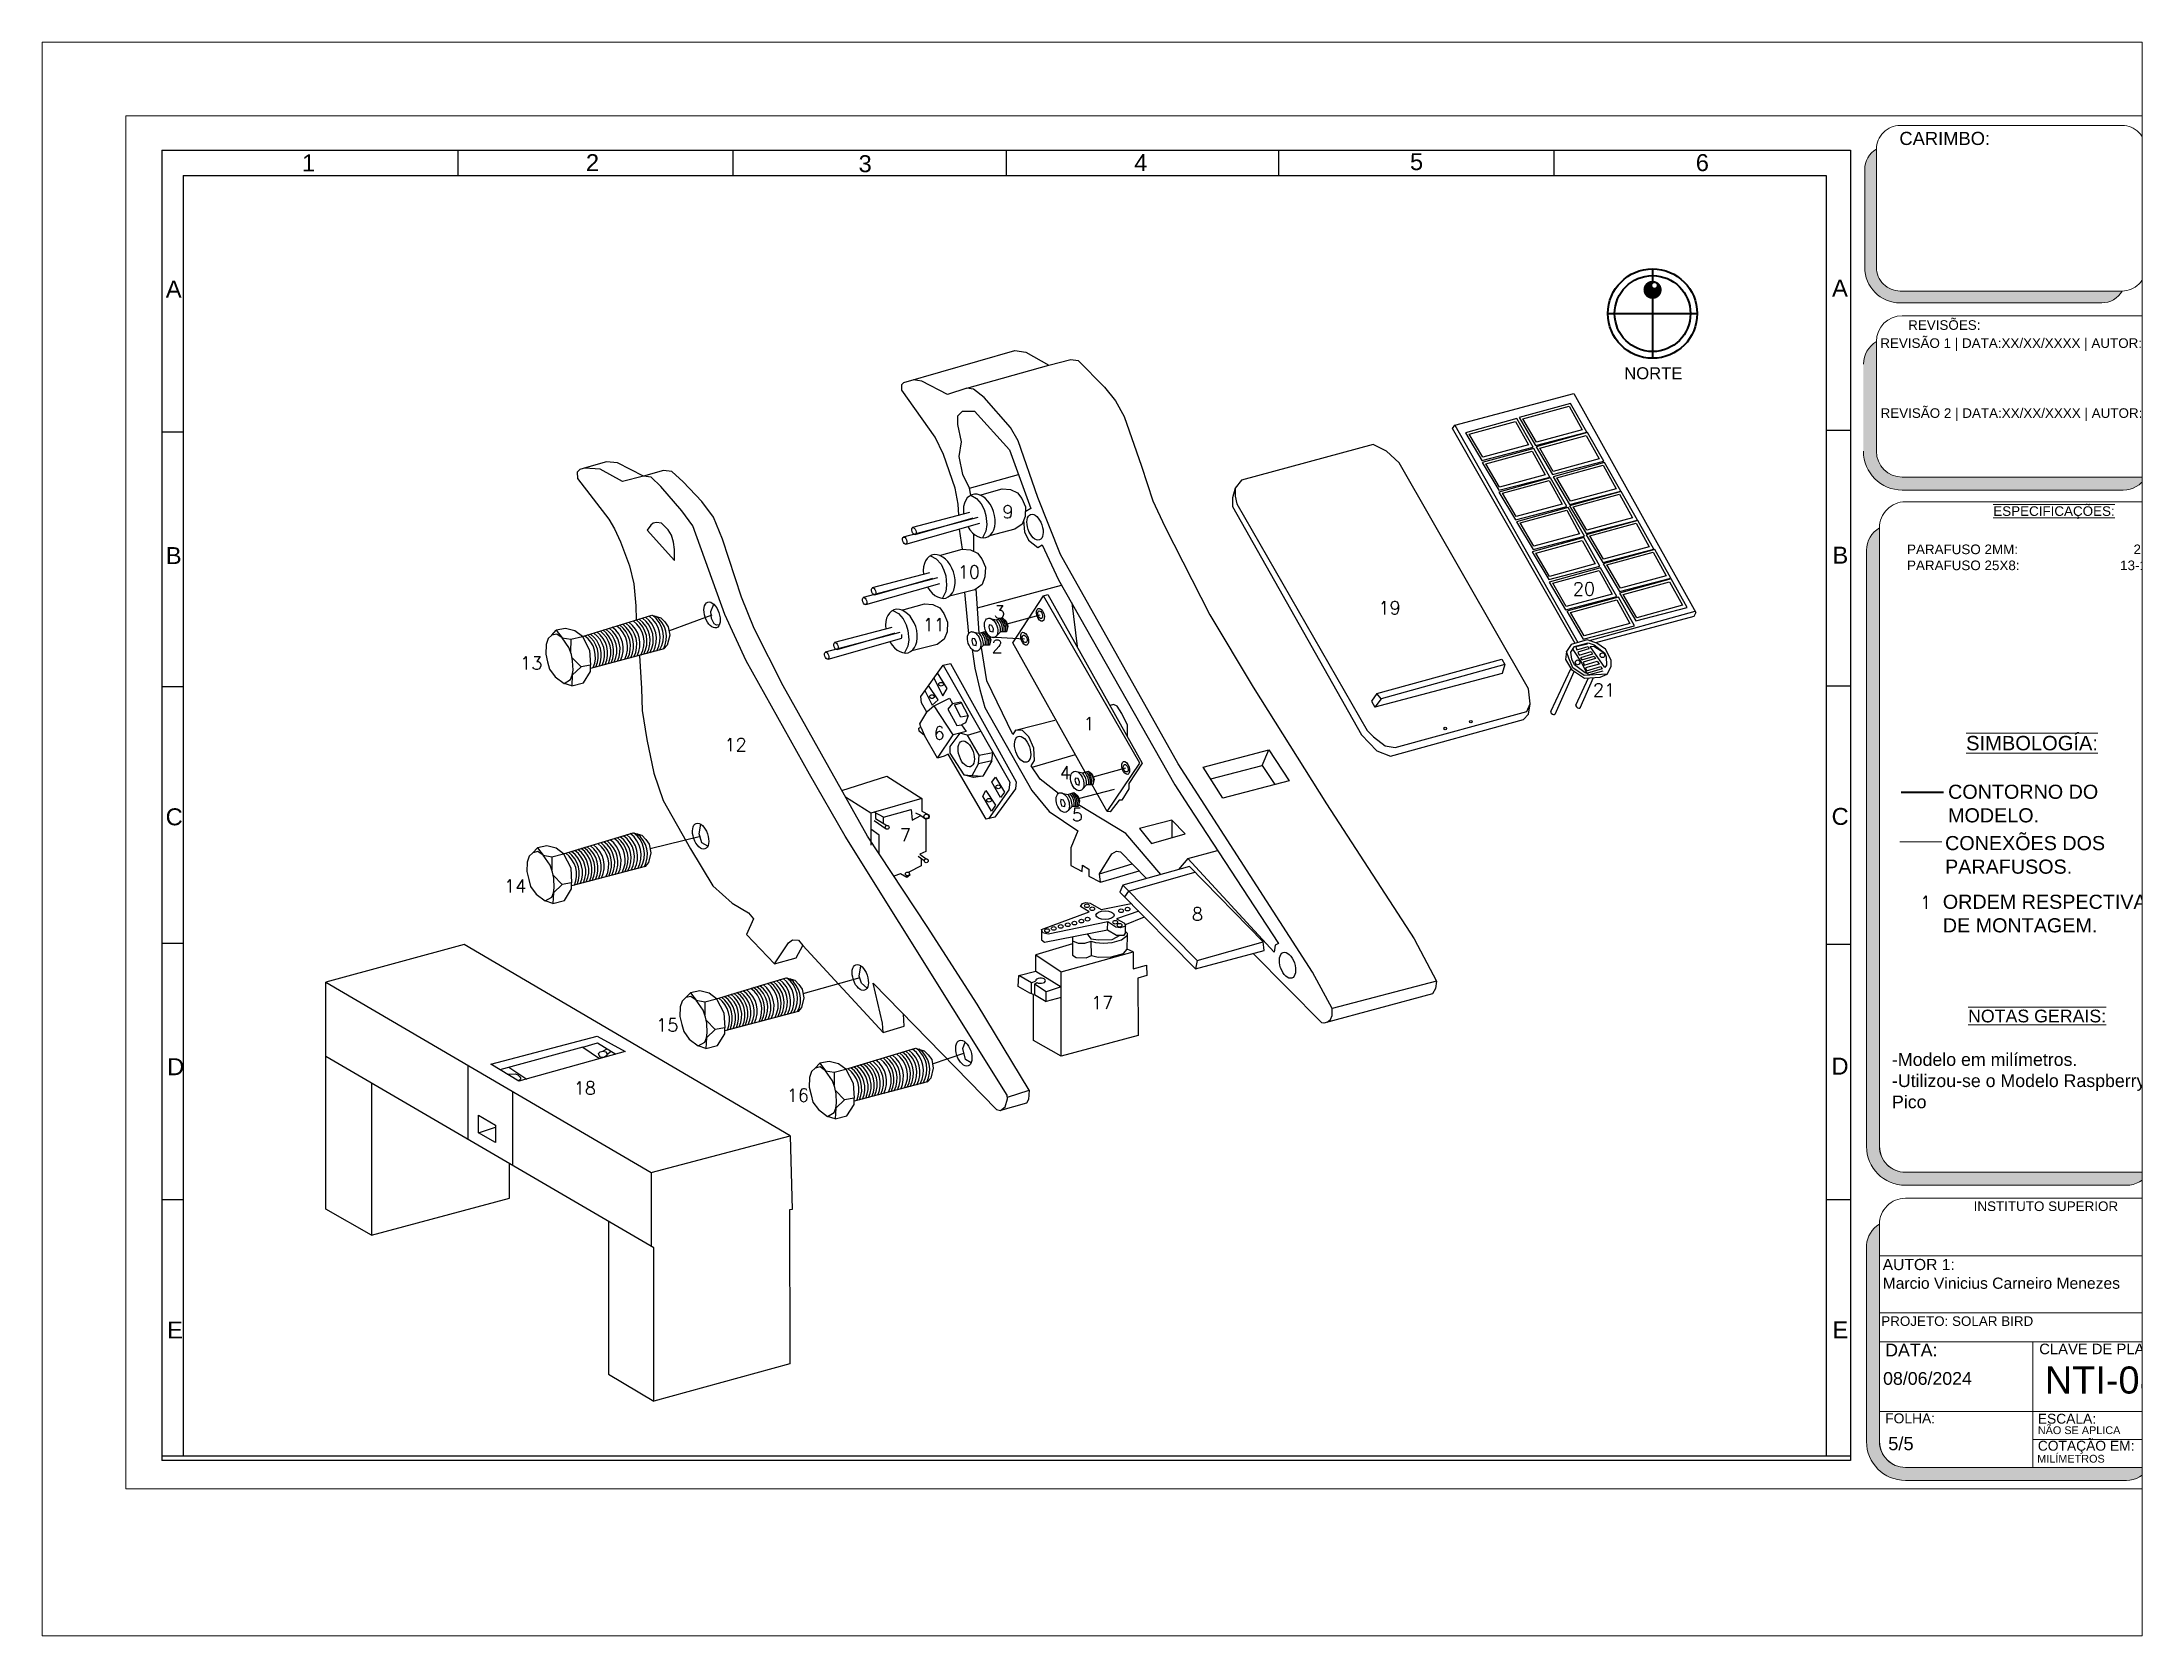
# Paper-space layout 'Layout1' of a CAD drawing. Header units: inches. Extents: x 26 to 231, y 20 to 176.
# The model-space entities are those that its viewports show. They can reach past a viewport. Long polylines and large blocks are cut down to what shows.
import ezdxf
from ezdxf.lldxf.tags import DXFTag

# ---------------------------------------------------------------- set-up
doc = ezdxf.new("R2010")
doc.units = ezdxf.units.IN
doc.layers.add('1', color=1, linetype='Continuous')
for name, color, linetype, lineweight in [('MURO TABLAROCA', 100, 'Continuous', 15), ('MUROS', 1, 'Continuous', 40), ('PUERTAS', 33, 'LÍMITE2', 9), ('TEXTOS', 11, 'Continuous', 13), ('TRAZOS 1', 70, 'Continuous', 9), ('TRAZOS 3', 50, 'Continuous', 9)]:
    doc.layers.add(name, color=color, linetype=linetype, lineweight=lineweight)
tags = doc.linetypes.add('CONTOUR', pattern=[0.46875, 0.375, -0.09375]).pattern_tags.tags
tags[6:7] = [DXFTag(74, 4), DXFTag(75, 0), DXFTag(340, '0'), DXFTag(46, 1.0), DXFTag(50, 0.0), DXFTag(44, 0.0), DXFTag(45, 0.0)]
tags[4:5] = [DXFTag(74, 4), DXFTag(75, 0), DXFTag(340, '0'), DXFTag(46, 1.0), DXFTag(50, 0.0), DXFTag(44, 0.0), DXFTag(45, 0.0)]
doc.linetypes.add('LÍMITE2', pattern='A,6.35,-2.54,[132,ltypeshp.shx,S=2.54,R=0,X=-2.54,Y=0],-2.54,25.4', length=36.83)

psp = doc.layouts.get("Layout1")

msp = doc.modelspace()

# ---------------------------------------------------------------- texts
at = {"layer": 'TEXTOS', "color": 74, "linetype": 'ByBlock', "ltscale": 0.01, "insert": (273.09, 206.69), "char_height": 1.86, "width": 36.6183, "attachment_point": 1}
msp.add_mtext('{\\fArial|b0|i0|c0|p34;CARIMBO:}', dxfattribs=at)
at = {"layer": 'TEXTOS', "color": 1, "attachment_point": 1}
for s, insert, char_height, width in [('{\\fArial|b0|i0|c0|p34;1}', (46.77, 203.49), 2.4, 12.6418), ('{\\fArial|b0|i0|c0|p34;2}', (87, 203.53), 2.4, 12.6418), ('{\\fArial|b0|i0|c0|p34;3}', (125.63, 203.38), 2.4, 12.6418), ('{\\fArial|b0|i0|c0|p34;4}', (164.69, 203.53), 2.4, 12.6418), ('{\\fArial|b0|i0|c0|p34;5}', (203.75, 203.67), 2.4, 12.6418), ('{\\fArial|b0|i0|c0|p34;6}', (244.24, 203.53), 2.4, 12.6418), ('{\\fArial|b0|i0|c0|p34;A}', (27.48, 185.62), 2.4, 12.6418), ('{\\fArial|b0|i0|c0|p34;A}', (263.55, 185.77), 2.4, 12.6418), ('{\\Fsimplex.shx|c0;9}', (146, 153.8), 1.8416, 21.7671), ('{\\fArial|b0|i0|c0|p34;B}', (27.48, 147.88), 2.4, 12.6418), ('{\\fArial|b0|i0|c0|p34;B}', (263.61, 147.94), 2.4, 12.6418), ('{\\Fsimplex.shx|c0;10}', (139.67, 145.28), 1.8416, 21.7671), ('{\\Fsimplex.shx|c0;20}', (226.82, 142.89), 1.8416, 21.7671), ('{\\Fsimplex.shx|c0;19}', (199.29, 140.2), 1.8416, 21.7671), ('{\\Fsimplex.shx|c0;11}', (134.71, 137.8), 1.8416, 21.7671), ('{\\Fsimplex.shx|c0;3}', (144.81, 139.63), 1.8416, 21.7671), ('{\\Fsimplex.shx|c0;2}', (144.48, 134.76), 1.8416, 21.7671), ('{\\Fsimplex.shx|c0;13}', (77.68, 132.39), 1.8416, 21.7671), ('{\\Fsimplex.shx|c0;21}', (229.67, 128.57), 1.8416, 21.7671), ('{\\Fsimplex.shx|c0;6}', (136.26, 122.46), 1.8416, 21.7671), ('{\\Fsimplex.shx|c0;1}', (157.48, 123.81), 1.8416, 21.7671), ('{\\Fsimplex.shx|c0;12}', (106.62, 120.81), 1.8416, 21.7671), ('{\\Fsimplex.shx|c0;4}', (154.13, 116.86), 1.8416, 21.7671), ('{\\fArial|b0|i0|c0|p34;C}', (27.46, 110.88), 2.4, 12.6418), ('{\\Fsimplex.shx|c0;5}', (155.84, 110.9), 1.8416, 21.7671), ('{\\fArial|b0|i0|c0|p34;C}', (263.48, 110.94), 2.4, 12.6418), ('{\\Fsimplex.shx|c0;7}', (131.47, 108.03), 1.8416, 21.7671), ('{\\Fsimplex.shx|c0;14}', (75.4, 100.79), 1.8416, 21.7671), ('{\\Fsimplex.shx|c0;1}', (276.01, 98.48), 1.8416, 21.7671), ('{\\Fsimplex.shx|c0;8}', (172.85, 96.83), 1.8416, 21.7671), ('{\\Fsimplex.shx|c0;17}', (158.56, 84.29), 1.8416, 21.7671), ('{\\Fsimplex.shx|c0;15}', (96.95, 81.12), 1.8416, 21.7671), ('{\\fArial|b0|i0|c0|p34;D}', (27.67, 75.49), 2.4, 12.6418), ('{\\fArial|b0|i0|c0|p34;D}', (263.47, 75.57), 2.4, 12.6418), ('{\\Fsimplex.shx|c0;18}', (85.27, 72.18), 1.8416, 21.7671), ('{\\Fsimplex.shx|c0;16}', (115.44, 71.18), 1.8416, 21.7671), ('{\\fArial|b0|i0|c0|p34;E}', (27.66, 38.2), 2.4, 12.6418), ('{\\fArial|b0|i0|c0|p34;E}', (263.61, 38.22), 2.4, 12.6418)]:
    msp.add_mtext(s, dxfattribs=dict(at, insert=insert, char_height=char_height, width=width))
at = {"layer": 'TEXTOS', "color": 74, "attachment_point": 1}
for s, insert, char_height, width in [('{\\fArial|b0|i0|c0|p34;REVISÕES:}', (274.33, 180.01), 1.3599, 209.2265), ('{\\fArial|b0|i0|c0|p34;REVISÃO 1 | DATA:XX/XX/XXXX | AUTOR:}', (270.38, 177.45), 1.3599, 35.8621), ('{\\fArial|b0|i0|c0|p34;REVISÃO 2 | DATA:XX/XX/XXXX | AUTOR:}', (270.42, 167.54), 1.3599, 35.8621), ('{\\fArial|b0|i0|c0|p34;\\L\\OESPECIFICAÇÕES:}', (286.39, 153.66), 1.3599, 19.1196), ('{\\fBernard MT Condensed|b0|i0|c0|p18;\\P\\fArial|b0|i0|c0|p34;    PARAFUSO 2MM:                               2-5.\\P    \\fArial|b0|i0|c0|p34;PARAFUSO 25X8\\fArial|b0|i0|c0|p34;:                           13-16.\\P    \\P    \\P   \\P   }', (272.06, 150.51), 1.3599, 41.5686), ('{\\fArial|b0|i0|c0|p34;\\L\\OSIMBOLOGÍA:}', (282.54, 121.14), 2.0398, 13.174), ('{\\fArial|b0|i0|c0|p34;CONTORNO DO \\PMODELO.}', (279.99, 114.23), 2.0005, 35.1715), ('{\\fArial|b0|i0|c0|p34;CONEXÕES DOS PARAFUSOS.}', (279.56, 106.96), 2.0005, 35.1715), ('{\\fArial|b0|i0|c0|p34;ORDEM RESPECTIVA \\PDE MONTAGEM.}', (279.24, 98.65), 2.0005, 35.1715), ('{\\fArial|b0|i0|c0|p34;\\L\\ONOTAS GERAIS:}', (282.82, 82.37), 1.8, 28.7188), ('{\\fArial|b0|i0|c0|p34;-Modelo em milímetros.\\P-Utilizou-se o Modelo Raspberry Pi Pico\\P\\P }', (272.04, 76.21), 1.8, 40.1479), ('{\\fArial|b0|i0|c0|p34;INSTITUTO SUPERIOR}', (283.61, 55.21), 1.3599, 43.9091), ('{\\fArial|b0|i0|c0|p34;AUTOR 1: \\PMarcio Vinicius Carneiro Menezes}', (270.72, 47.07), 1.5865, 60.7346), ('{\\fArial|b0|i0|c0|p34;PROJETO: SOLAR BIRD}', (270.52, 38.94), 1.3599, 44.3071), ('{\\fArial|b0|i0|c0|p34;DATA:}', (271.08, 35.07), 1.8, 40.6092), ('{\\fArial|b0|i0|c0|p34;CLAVE DE PLANO:}', (292.9, 35.07), 1.5, 21.2143), ('{\\fArial|b0|i0|c0|p34;08/06/2024}', (270.78, 31.04), 1.8, 12.6418), ('{\\fArial|b0|i0|c0|p34;NTI-08}', (293.7, 31.84), 3.8416, 21.7671), ('{\\fArial|b0|i0|c0|p34;FOLHA:}', (271.08, 25.19), 1.4, 17.9311), ('{\\fArial|b0|i0|c0|p34;ESCALA:}', (292.7, 25.14), 1.4, 10.1645), ('{\\fArial|b0|i0|c0|p34;5/5}', (271.5, 21.84), 1.8573, 12.6418), ('{\\fArial|b0|i0|c0|p34;COTAÇÃO EM:}', (292.7, 21.31), 1.4, 14.5001), ('{\\fArial|b0|i0|c0|p34;NÃO SE APLICA}', (292.7, 23.36), 1.1, 17.7052), ('{\\fArial|b0|i0|c0|p34;MILÍMETROS}', (292.62, 19.32), 1.1, 14.3993)]:
    msp.add_mtext(s, dxfattribs=dict(at, insert=insert, char_height=char_height, width=width))
at = {"layer": 'TEXTOS', "insert": (234.1, 173.35), "char_height": 1.688, "width": 25.2826, "attachment_point": 1}
msp.add_mtext('{\\fArial|b0|i0|c0|p34;NORTE}', dxfattribs=at)

# ---------------------------------------------------------------- blocks, each defined once
blk = doc.blocks.new('NORTE 2')
at = {"layer": 'TRAZOS 1', "linetype": 'ByBlock', "ltscale": 0.001}
h = blk.add_hatch(color=1, dxfattribs=at)
h.set_gradient(color1=(255, 0, 0), color2=(255, 128, 128), one_color=1, tint=0.75)
h.paths.add_polyline_path([(-2.84, 0, 1), (-6.36, 0, 1)])
h.paths.add_polyline_path([(-5.9, 0.38, -1), (-5.02, 0.38, -1)], flags=16)
at = {"layer": 'MUROS'}
for p, q in [((0, -8.65), (0, 8.65)), ((-8.65, 0), (-6.36, 0)), ((-2.84, 0), (8.65, 0))]:
    blk.add_line(p, q, dxfattribs=at)
for radius in [8.65, 7.35]:
    blk.add_circle((0, 0), radius, dxfattribs=at)

# ---------------------------------------------------------------- hatches: boundary and pattern name
at = {"layer": 'MUROS', "linetype": 'ByBlock', "ltscale": 0.001}
h = msp.add_hatch(color=252, dxfattribs=at)
h.set_gradient(color1=(132, 132, 132), color2=(148, 148, 148), one_color=1, tint=0.58)
h.paths.add_polyline_path([(273.5, 157.78, -0.414214), (269.83, 161.46), (269.83, 176.98, 0.267949), (267.99, 173.8), (267.99, 161.46, 0.414214), (273.5, 155.95), (304.81, 155.95, 0.267949), (307.99, 157.78)])
at = {"layer": 'MUROS', "linetype": 'ByBlock', "ltscale": 0.01}
h = msp.add_hatch(color=8, dxfattribs=at)
h.set_gradient(color1=(128, 128, 128), color2=(163, 163, 163), one_color=1, tint=0.64)
edge = h.paths.add_edge_path()
edge.add_arc((272.11, 147.44), 3.67, 120, 180)
edge.add_line((268.43, 147.44), (268.43, 63.01))
edge.add_arc((273.94, 63.01), 5.51, 180, 270)
edge.add_line((273.94, 57.5), (305.25, 57.5))
edge.add_arc((305.25, 61.17), 3.67, 270, 330)
edge.add_line((308.43, 59.34), (273.94, 59.34))
edge.add_arc((273.94, 63.01), 3.67, 180, 270, ccw=False)
edge.add_line((270.27, 63.01), (270.27, 150.62))
h = msp.add_hatch(color=8, dxfattribs=at)
h.set_gradient(color1=(128, 128, 128), color2=(163, 163, 163), one_color=1, tint=0.64)
edge = h.paths.add_edge_path()
edge.add_arc((305.25, 19.37), 3.67, 270, 330)
edge.add_line((308.43, 17.54), (273.94, 17.54))
edge.add_arc((273.94, 21.21), 3.67, 180, 270, ccw=False)
edge.add_line((270.27, 21.21), (270.27, 51.99))
edge.add_arc((272.1, 48.81), 3.67, 119.9036, 176.9058)
edge.add_line((268.43, 49.01), (268.43, 21.21))
edge.add_arc((273.94, 21.21), 5.51, 180, 270)
edge.add_line((273.94, 15.7), (305.25, 15.7))
at = {"layer": 'PUERTAS', "linetype": 'ByBlock', "ltscale": 0.001}
h = msp.add_hatch(color=253, dxfattribs=at)
h.set_gradient(color1=(173, 173, 173), color2=(179, 179, 179), one_color=1, tint=0.7)
h.paths.add_polyline_path([(273.2, 184.15, -0.414214), (269.85, 187.5), (269.85, 204.24, 0.268351), (268.17, 201.32), (268.17, 187.5, 0.414214), (273.2, 182.47), (301.75, 182.47, 0.267083), (304.65, 184.15)])

# ---------------------------------------------------------------- linework, layer by layer
at = {"color": 1, "linetype": 'ByBlock'}
for p, q in [((132.02, 171.19), (147.75, 175.72)), ((147.75, 175.72), (149.31, 175.5)), ((140.95, 170.37), (152.58, 173.67)), ((149.31, 175.5), (152.58, 173.67)), ((152.58, 173.67), (155.69, 174.45)), ((155.69, 174.45), (156.72, 174.32)), ((156.72, 174.32), (160.48, 170.53)), ((131.75, 170.91), (132.02, 171.19)), ((131.75, 170.09), (131.75, 170.91)), ((136.5, 163.47), (131.75, 170.09)), ((134.6, 171.38), (133.38, 171.58)), ((138.22, 169.51), (134.6, 171.38)), ((140.95, 170.37), (138.22, 169.51)), ((141.91, 170.25), (140.95, 170.37)), ((143.42, 169.06), (141.91, 170.25)), ((160.48, 170.53), (162.04, 168.61)), ((210.12, 165.14), (226.95, 169.63)), ((226.95, 169.63), (244.25, 138.62)), ((139.67, 166.48), (140.33, 167.12)), ((140.33, 167.12), (142.06, 167.14)), ((142.06, 167.14), (147.03, 161.65)), ((147.17, 164.84), (143.42, 169.06)), ((162.04, 168.61), (163.24, 166.39)), ((226.51, 168.24), (219.21, 166.22)), ((219.73, 166.05), (226.3, 167.85)), ((226.3, 167.85), (228.14, 164.51)), ((228.81, 164.18), (226.51, 168.24)), ((139.67, 165.25), (139.67, 166.48)), ((140.22, 162.78), (139.67, 165.25)), ((148.25, 162.92), (147.17, 164.84)), ((163.24, 166.39), (165.69, 159.35)), ((209.76, 164.67), (210.12, 165.14)), ((227.15, 134.25), (209.76, 164.67)), ((210.12, 165.14), (227.54, 134.35)), ((218.91, 166.08), (211.6, 164.07)), ((211.6, 164.07), (213.95, 160.14)), ((212.12, 163.89), (218.69, 165.69)), ((214.05, 160.6), (212.12, 163.89)), ((218.69, 165.69), (220.54, 162.35)), ((221.21, 162.03), (218.91, 166.08)), ((219.21, 166.22), (221.55, 162.29)), ((221.66, 162.75), (219.73, 166.05)), ((221.55, 162.29), (228.81, 164.18)), ((228.92, 164.09), (221.61, 162.08)), ((228.14, 164.51), (221.66, 162.75)), ((222.13, 161.9), (228.7, 163.7)), ((228.7, 163.7), (230.55, 160.36)), ((231.22, 160.04), (228.92, 164.09)), ((137.68, 161), (136.5, 163.47)), ((139.3, 156.25), (137.68, 161)), ((139.86, 160.72), (140.22, 162.78)), ((140.41, 158.16), (139.86, 160.72)), ((147.03, 161.65), (150.05, 153.36)), ((151.01, 154.92), (148.25, 162.92)), ((198.52, 162.43), (179.86, 157.34)), ((200.44, 161.48), (198.52, 162.43)), ((202.22, 159.82), (200.44, 161.48)), ((213.95, 160.14), (221.21, 162.03)), ((221.28, 161.86), (213.98, 159.84)), ((220.54, 162.35), (214.05, 160.6)), ((214.5, 159.67), (221.07, 161.47)), ((221.07, 161.47), (222.91, 158.13)), ((223.58, 157.8), (221.28, 161.86)), ((221.61, 162.08), (223.96, 158.15)), ((224.06, 158.61), (222.13, 161.9)), ((86.16, 158.86), (85.75, 158.49)), ((85.75, 158.49), (85.8, 157.6)), ((87.08, 159.14), (86.16, 158.86)), ((89.01, 158.92), (86.85, 159.07)), ((89.9, 159.95), (87.08, 159.14)), ((92.17, 157.15), (89.01, 158.92)), ((91.49, 159.83), (89.9, 159.95)), ((95.14, 157.94), (91.49, 159.83)), ((95.14, 157.94), (92.17, 157.15)), ((98.01, 158.74), (95.14, 157.94)), ((96.24, 157.78), (95.14, 157.94)), ((97.61, 156.47), (96.24, 157.78)), ((99.16, 158.58), (98.01, 158.74)), ((100.8, 157.13), (99.16, 158.58)), ((141.34, 156.21), (140.41, 158.16)), ((141.34, 156.21), (148.29, 158.17)), ((165.69, 159.35), (167.34, 154.42)), ((220.54, 127.83), (202.22, 159.82)), ((213.98, 159.84), (216.32, 155.92)), ((216.43, 156.37), (214.5, 159.67)), ((216.32, 155.92), (223.58, 157.8)), ((223.67, 157.69), (216.36, 155.68)), ((222.91, 158.13), (216.43, 156.37)), ((225.97, 153.64), (223.67, 157.69)), ((223.96, 158.15), (231.22, 160.04)), ((231.33, 159.87), (224.02, 157.85)), ((224.02, 157.85), (226.36, 153.93)), ((230.55, 160.36), (224.06, 158.61)), ((224.54, 157.68), (231.11, 159.48)), ((231.11, 159.48), (232.95, 156.14)), ((233.63, 155.81), (231.33, 159.87)), ((85.8, 157.6), (90.23, 151.85)), ((100.59, 153.01), (97.61, 156.47)), ((103.43, 154.32), (100.8, 157.13)), ((139.76, 153.98), (139.3, 156.25)), ((141.51, 155.22), (141.34, 156.21)), ((141.51, 155.22), (142.32, 154.77)), ((142.32, 154.77), (142.99, 154.01)), ((142.79, 155.25), (145.99, 156.14)), ((145.99, 156.14), (147.17, 156.05)), ((147.17, 156.05), (148.16, 155.58)), ((148.16, 155.58), (148.76, 154.78)), ((148.76, 154.78), (149.28, 153.57)), ((154.26, 146.85), (151.01, 154.92)), ((178.96, 156.21), (178.6, 154.88)), ((178.6, 154.88), (178.6, 153.64)), ((179.86, 157.34), (178.96, 156.21)), ((178.96, 156.21), (178.96, 155.08)), ((178.96, 155.08), (179.24, 153.99)), ((216.36, 155.68), (218.7, 151.75)), ((216.88, 155.5), (223.45, 157.3)), ((218.81, 152.21), (216.88, 155.5)), ((223.45, 157.3), (225.3, 153.96)), ((226.47, 154.38), (224.54, 157.68)), ((226.36, 153.93), (233.63, 155.81)), ((233.67, 155.75), (226.36, 153.73)), ((232.95, 156.14), (226.47, 154.38)), ((226.88, 153.56), (233.45, 155.36)), ((233.45, 155.36), (235.3, 152.02)), ((235.97, 151.69), (233.67, 155.75)), ((90.23, 151.85), (91.04, 150.46)), ((102.17, 150.89), (100.59, 153.01)), ((105.06, 152.12), (103.43, 154.32)), ((106.35, 149.01), (105.06, 152.12)), ((142.52, 152.09), (131.94, 149.29)), ((141.36, 152.78), (133.25, 150.65)), ((133.64, 149.66), (141.85, 152.04)), ((139.85, 152.39), (139.76, 153.98)), ((142.99, 154.01), (143.4, 153.19)), ((143.4, 153.19), (143.66, 152.36)), ((143.66, 152.36), (143.78, 151.07)), ((149.22, 152.2), (148.81, 151.13)), ((149.28, 153.57), (149.22, 152.2)), ((150.05, 153.36), (149.25, 152.89)), ((167.34, 154.42), (169, 150.81)), ((178.6, 153.64), (196.89, 121.28)), ((179.24, 153.99), (197.68, 121.89)), ((218.7, 151.75), (225.97, 153.64)), ((225.3, 153.96), (218.81, 152.21)), ((226.16, 153.49), (218.86, 151.47)), ((219.38, 151.3), (225.95, 153.1)), ((225.95, 153.1), (227.79, 149.76)), ((228.46, 149.43), (226.16, 153.49)), ((226.36, 153.73), (228.7, 149.81)), ((228.81, 150.26), (226.88, 153.56)), ((235.3, 152.02), (228.81, 150.26)), ((91.04, 150.46), (91.92, 148.63)), ((96.21, 150.97), (95.67, 150.3)), ((95.67, 150.3), (99.53, 145.97)), ((96.55, 151.25), (96.21, 150.97)), ((97.01, 151.38), (96.55, 151.25)), ((97.73, 151.25), (97.01, 151.38)), ((98.64, 150.34), (97.73, 151.25)), ((99.12, 149.56), (98.64, 150.34)), ((99.42, 148.57), (99.12, 149.56)), ((106.67, 138.34), (102.17, 150.89)), ((109.06, 140.8), (106.35, 149.01)), ((132.33, 148.3), (142.81, 151.26)), ((139.89, 150.44), (140.3, 147.59)), ((141.98, 147.26), (141.95, 149.74)), ((143.65, 150.15), (143.18, 149.19)), ((143.78, 151.07), (143.65, 150.15)), ((147.79, 150.4), (144.19, 149.49)), ((148.81, 151.13), (147.79, 150.4)), ((149.01, 151.67), (149.14, 150.02)), ((149.14, 150.02), (149.72, 148.88)), ((149.72, 148.88), (151.02, 147.83)), ((169, 150.81), (175.41, 138.28)), ((218.86, 151.47), (221.2, 147.55)), ((221.31, 148), (219.38, 151.3)), ((228.37, 149.22), (221.07, 147.2)), ((221.2, 147.55), (228.46, 149.43)), ((227.79, 149.76), (221.31, 148)), ((221.59, 147.03), (228.16, 148.83)), ((228.16, 148.83), (230, 145.49)), ((230.67, 145.16), (228.37, 149.22)), ((228.7, 149.81), (235.97, 151.69)), ((236.01, 151.65), (228.7, 149.63)), ((228.7, 149.63), (231.05, 145.71)), ((229.22, 149.46), (235.79, 151.26)), ((231.15, 146.16), (229.22, 149.46)), ((235.79, 151.26), (237.64, 147.92)), ((238.31, 147.59), (236.01, 151.65)), ((91.92, 148.63), (93.18, 145.25)), ((99.53, 147.55), (99.42, 148.57)), ((99.53, 145.97), (99.53, 147.55)), ((135.83, 146.66), (136.64, 146.21)), ((136.64, 146.21), (137.31, 145.45)), ((137.11, 146.7), (140.3, 147.59)), ((140.3, 147.59), (141.49, 147.49)), ((141.49, 147.49), (142.48, 147.02)), ((142.48, 147.02), (143.08, 146.23)), ((143.08, 146.23), (143.6, 145.02)), ((151.02, 147.83), (151.65, 148.19)), ((151.65, 148.19), (153.96, 143.26)), ((170.9, 117.17), (154.26, 146.85)), ((221.07, 147.2), (223.41, 143.28)), ((223.52, 143.73), (221.59, 147.03)), ((231.05, 145.71), (238.31, 147.59)), ((238.42, 147.55), (231.11, 145.53)), ((237.64, 147.92), (231.15, 146.16)), ((231.63, 145.36), (238.2, 147.16)), ((238.2, 147.16), (240.04, 143.82)), ((240.72, 143.5), (238.42, 147.55)), ((93.18, 145.25), (93.77, 142.7)), ((136.83, 143.54), (126.26, 140.73)), ((135.68, 144.23), (127.56, 142.1)), ((127.95, 141.1), (136.16, 143.49)), ((137.31, 145.45), (137.72, 144.63)), ((137.72, 144.63), (137.98, 143.8)), ((137.98, 143.8), (138.1, 142.51)), ((143.54, 143.65), (143.13, 142.57)), ((143.6, 145.02), (143.54, 143.65)), ((153.96, 143.26), (170.44, 114.22)), ((223.41, 143.28), (230.67, 145.16)), ((230.76, 144.94), (223.45, 142.93)), ((223.45, 142.93), (225.79, 139)), ((230, 145.49), (223.52, 143.73)), ((223.97, 142.75), (230.54, 144.55)), ((230.54, 144.55), (232.39, 141.22)), ((233.06, 140.89), (230.76, 144.94)), ((231.11, 145.53), (233.45, 141.61)), ((233.56, 142.06), (231.63, 145.36)), ((240.74, 143.37), (233.43, 141.35)), ((233.45, 141.61), (240.72, 143.5)), ((240.04, 143.82), (233.56, 142.06)), ((233.95, 141.18), (240.52, 142.98)), ((240.52, 142.98), (242.36, 139.64)), ((243.04, 139.31), (240.74, 143.37)), ((93.77, 142.7), (94.07, 139.54)), ((110.83, 136.35), (109.06, 140.8)), ((126.65, 139.74), (137.13, 142.71)), ((131.75, 138.95), (134.95, 139.84)), ((134.95, 139.84), (136.14, 139.74)), ((137.97, 141.6), (137.5, 140.63)), ((138.1, 142.51), (137.97, 141.6)), ((142.11, 141.85), (138.51, 140.94)), ((140.64, 141.48), (141.21, 135.6)), ((143.13, 142.57), (142.11, 141.85)), ((142.72, 135.67), (142.29, 141.97)), ((142.47, 139.29), (154.4, 142.49)), ((147.49, 134.3), (151.84, 140.97)), ((151.84, 140.97), (152.46, 141.16)), ((165.47, 117.27), (151.84, 140.97)), ((152.46, 141.16), (165.81, 117.28)), ((155.82, 139.98), (156.58, 133.79)), ((225.9, 139.46), (223.97, 142.75)), ((225.79, 139), (233.06, 140.89)), ((232.39, 141.22), (225.9, 139.46)), ((233.27, 140.8), (225.97, 138.79)), ((226.49, 138.61), (233.06, 140.41)), ((233.06, 140.41), (234.9, 137.07)), ((235.57, 136.75), (233.27, 140.8)), ((233.43, 141.35), (235.77, 137.42)), ((235.88, 137.88), (233.95, 141.18)), ((86.5, 135.24), (96.35, 138.23)), ((94.07, 139.54), (94.1, 137.58)), ((96.35, 138.23), (97.6, 137.88)), ((97.6, 137.88), (98.18, 137.28)), ((98.18, 137.28), (98.66, 136.61)), ((104.7, 138.77), (105.12, 139.78)), ((104.79, 137.79), (104.7, 138.77)), ((105.18, 137.03), (104.79, 137.79)), ((105.49, 136.83), (105.18, 137.03)), ((105.9, 136.86), (105.49, 136.83)), ((109.71, 131.79), (106.67, 138.34)), ((130.47, 138.91), (131.28, 138.46)), ((131.28, 138.46), (131.95, 137.71)), ((131.95, 137.71), (132.36, 136.89)), ((132.36, 136.89), (132.62, 136.05)), ((136.14, 139.74), (137.12, 139.28)), ((137.12, 139.28), (137.73, 138.48)), ((137.73, 138.48), (138.25, 137.27)), ((138.25, 137.27), (138.18, 135.9)), ((144.1, 137.82), (145.13, 137.59)), ((145.13, 137.59), (146, 137.85)), ((146, 137.85), (146.53, 137.39)), ((146.53, 137.39), (146.79, 136.66)), ((175.41, 138.28), (181.53, 128.06)), ((225.97, 138.79), (228.31, 134.86)), ((228.42, 135.32), (226.49, 138.61)), ((234.9, 137.07), (228.42, 135.32)), ((229.17, 134.63), (244.14, 138.82)), ((243.95, 138.07), (230.03, 134.34)), ((235.77, 137.42), (243.04, 139.31)), ((242.36, 139.64), (235.88, 137.88)), ((244.25, 138.62), (243.95, 138.07)), ((81.35, 134.08), (81.3, 132.74)), ((81.64, 134.92), (81.35, 134.08)), ((82.17, 135.4), (81.64, 134.92)), ((82.17, 135.4), (82.8, 136.1)), ((82.86, 135.57), (82.17, 135.4)), ((84.13, 136.37), (82.8, 136.1)), ((82.8, 136.1), (83.63, 135.04)), ((83.63, 135.04), (82.86, 135.57)), ((84.59, 133.64), (83.63, 135.04)), ((83.63, 135.04), (84.85, 134.82)), ((85.45, 136.04), (84.13, 136.37)), ((84.85, 134.82), (84.83, 132.98)), ((84.85, 134.82), (86.5, 135.24)), ((86.5, 135.24), (85.45, 136.04)), ((86.5, 135.24), (87.52, 133.26)), ((98.52, 134), (98.06, 133.46)), ((98.87, 135.4), (98.52, 134)), ((98.66, 136.61), (98.87, 135.4)), ((114.96, 128.24), (110.83, 136.35)), ((131.48, 135.79), (120.91, 132.99)), ((121.3, 132), (131.77, 134.96)), ((130.33, 136.48), (122.21, 134.35)), ((122.6, 133.36), (130.81, 135.74)), ((131.74, 135.01), (131.77, 135.52)), ((132.74, 134.77), (132.61, 133.85)), ((132.62, 136.05), (132.74, 134.77)), ((136.75, 134.1), (133.16, 133.19)), ((137.77, 134.83), (136.75, 134.1)), ((138.18, 135.9), (137.77, 134.83)), ((141.73, 134.93), (141.66, 134.62)), ((141.66, 134.62), (141.83, 134.06)), ((141.68, 135.9), (142.72, 135.67)), ((142.1, 134.88), (141.73, 134.93)), ((141.83, 134.06), (142.27, 133.94)), ((142.33, 134.39), (142.1, 134.88)), ((142.27, 133.94), (142.33, 134.39)), ((142.72, 135.67), (143.58, 135.93)), ((143.32, 133.98), (142.74, 133.38)), ((144.2, 133.98), (143.32, 133.98)), ((143.58, 135.93), (143.75, 135.79)), ((144.14, 136.85), (144.07, 136.54)), ((144.07, 136.54), (144.24, 135.98)), ((144.51, 136.8), (144.14, 136.85)), ((144.2, 135.24), (144.37, 134.74)), ((144.37, 134.74), (144.2, 133.98)), ((144.24, 135.98), (144.68, 135.86)), ((144.74, 136.3), (144.51, 136.8)), ((144.68, 135.86), (144.74, 136.3)), ((145.73, 135.9), (145.16, 135.3)), ((146.61, 135.9), (145.73, 135.9)), ((146.79, 136.66), (146.61, 135.9)), ((157.72, 116.02), (147.49, 134.3)), ((226.59, 134.09), (225.93, 133.08)), ((228.87, 134.73), (226.59, 134.09)), ((227.06, 133.82), (228.98, 134.33)), ((228.92, 134.15), (227.27, 133.75)), ((228.31, 134.86), (235.57, 136.75)), ((230.24, 134.27), (228.87, 134.73)), ((228.98, 134.33), (229.85, 134.04)), ((229.85, 134.04), (231.34, 132.87)), ((231.47, 133.43), (230.24, 134.27)), ((81.3, 132.74), (81.57, 131.62)), ((81.57, 131.62), (81.84, 130.6)), ((84.94, 132.65), (84.59, 133.64)), ((85.12, 131.79), (84.94, 132.65)), ((85.03, 132.22), (86.32, 130.91)), ((85.18, 130.44), (85.12, 131.79)), ((87.66, 131.15), (86.32, 130.91)), ((87.52, 133.26), (87.66, 131.15)), ((98.06, 133.46), (87.66, 130.71)), ((87.66, 130.28), (87.66, 131.15)), ((94.57, 132.54), (94.87, 127.85)), ((118.69, 115.72), (109.71, 131.79)), ((132.61, 133.85), (132.14, 132.89)), ((134.43, 126.74), (137.6, 131.14)), ((137.6, 131.14), (138.65, 131.41)), ((137.6, 131.14), (147.07, 114.58)), ((138.65, 131.41), (147.95, 114.62)), ((141.7, 133.4), (142.11, 130.74)), ((143.81, 128.96), (143.03, 133.68)), ((199.06, 127.17), (216.77, 132.03)), ((217.21, 131.26), (199.65, 126.37)), ((216.77, 132.03), (217.21, 131.26)), ((217.21, 131.26), (216.8, 130)), ((225.93, 133.08), (225.77, 131.98)), ((225.77, 131.98), (226.62, 130.53)), ((226.25, 132.16), (225.93, 133.08)), ((226.82, 130.79), (226.25, 132.16)), ((226.55, 132.99), (227.06, 133.82)), ((226.68, 131.99), (226.55, 132.99)), ((227.06, 131.22), (226.68, 131.99)), ((226.81, 133.4), (228.08, 131.45)), ((228.59, 130.09), (227.06, 131.22)), ((227.27, 133.75), (227.41, 133.35)), ((227.41, 133.35), (228.99, 133.78)), ((229.07, 133.49), (227.51, 133.02)), ((227.51, 133.02), (227.73, 132.57)), ((227.73, 132.57), (229.4, 133.09)), ((229.6, 132.72), (227.89, 132.22)), ((227.89, 132.22), (228.08, 131.92)), ((228.08, 131.92), (229.86, 132.45)), ((228.08, 131.45), (228.82, 129.99)), ((230.05, 132.08), (228.29, 131.59)), ((228.29, 131.59), (228.45, 131.17)), ((228.45, 131.17), (230.29, 131.74)), ((230.54, 131.29), (228.64, 130.8)), ((228.78, 130.38), (230.77, 130.99)), ((228.99, 133.78), (229.07, 133.49)), ((229.29, 133.82), (229.8, 133.87)), ((231.37, 130.81), (229.29, 133.82)), ((229.4, 133.09), (229.6, 132.72)), ((229.8, 133.87), (231.34, 132.87)), ((229.86, 132.45), (230.05, 132.08)), ((230.29, 131.74), (230.54, 131.29)), ((230.77, 130.99), (231, 130.62)), ((231.34, 132.87), (231.55, 132.36)), ((231.6, 131.16), (231.37, 130.81)), ((232.26, 131.86), (231.47, 133.43)), ((231.55, 132.36), (231.6, 131.16)), ((231.71, 129.87), (232.27, 130.98)), ((232.27, 130.98), (232.26, 131.86)), ((81.84, 130.6), (82.62, 129.53)), ((82.62, 129.53), (83.91, 128.57)), ((83.91, 128.57), (84.83, 129.12)), ((84.99, 128.22), (83.91, 128.57)), ((84.83, 129.12), (85.06, 129.72)), ((85.06, 129.72), (84.99, 128.22)), ((84.99, 128.22), (86.64, 128.65)), ((86.32, 130.91), (85.06, 129.72)), ((85.06, 129.72), (85.18, 130.44)), ((86.64, 128.65), (87.66, 130.28)), ((126.87, 106.92), (114.96, 128.24)), ((136.89, 126.27), (135.54, 128.29)), ((136.28, 129.32), (137.58, 126.81)), ((138.16, 127.87), (136.82, 130.07)), ((142.11, 130.74), (142.8, 127.7)), ((147.49, 121.36), (143.81, 128.96)), ((181.53, 128.06), (191.9, 111.51)), ((216.8, 130), (198.77, 125.22)), ((223.69, 124.59), (226.55, 130.66)), ((224.31, 124.23), (227.03, 130.27)), ((226.62, 130.53), (228.49, 129.34)), ((228.45, 129.68), (226.82, 130.79)), ((227.26, 125.5), (229.02, 129.38)), ((227.88, 125.14), (229.77, 129.42)), ((231.71, 129.87), (228.45, 129.68)), ((228.49, 129.34), (230.7, 129.48)), ((228.82, 129.99), (228.59, 130.09)), ((228.64, 130.8), (228.78, 130.38)), ((231, 130.62), (228.89, 130.01)), ((228.89, 130.01), (228.98, 129.78)), ((228.98, 129.78), (231.13, 130.35)), ((230.7, 129.48), (231.71, 129.87)), ((94.87, 127.85), (94.98, 124.76)), ((134.56, 125.84), (134.43, 126.74)), ((135.28, 124.49), (134.56, 125.84)), ((135.01, 127.56), (136.05, 125.49)), ((136.33, 125.42), (135.28, 124.49)), ((136.05, 125.49), (136.89, 126.27)), ((136.33, 125.42), (138.52, 126.5)), ((139.05, 121.27), (136.33, 125.42)), ((137.58, 126.81), (138.16, 127.87)), ((138.94, 125.73), (138.29, 124.94)), ((138.52, 126.5), (138.94, 125.73)), ((138.94, 125.73), (140.14, 125.96)), ((139.2, 125.56), (140.21, 125.83)), ((140.12, 123.78), (139.2, 125.56)), ((140.14, 125.96), (141.14, 124)), ((142.8, 127.7), (143.51, 125.15)), ((143.51, 125.15), (150.19, 113.4)), ((161.74, 125.59), (161.26, 125.43)), ((162.25, 125.33), (161.74, 125.59)), ((162.93, 124.3), (162.25, 125.33)), ((199.06, 127.17), (198.3, 126.08)), ((198.3, 126.08), (198.77, 125.22)), ((199.65, 126.37), (198.77, 125.22)), ((199.65, 126.37), (199.06, 127.17)), ((220.3, 124.58), (220.77, 125.66)), ((220.77, 125.66), (220.54, 127.83)), ((220.54, 124.22), (220.77, 125.66)), ((94.98, 124.76), (95.65, 120.61)), ((134.18, 122.26), (134.43, 122.39)), ((134.21, 121.83), (134.18, 122.26)), ((134.31, 122.84), (135.28, 124.49)), ((134.43, 122.39), (134.31, 122.84)), ((134.43, 122.39), (134.97, 121.19)), ((138.29, 124.94), (139.56, 122.63)), ((139.56, 122.63), (140.21, 122.7)), ((141.14, 124), (140.12, 123.78)), ((140.79, 122.97), (140.21, 122.7)), ((140.21, 122.7), (140.87, 121.78)), ((141.14, 124), (140.79, 122.97)), ((147.87, 121.95), (153.44, 123.36)), ((163.73, 122.66), (162.93, 124.3)), ((163.73, 121.02), (163.73, 122.66)), ((200.99, 118.26), (219.84, 123.45)), ((201.64, 119.49), (220.3, 124.58)), ((219.84, 123.45), (220.54, 124.22)), ((95.65, 120.61), (96.64, 115.86)), ((134.97, 121.19), (134.21, 121.83)), ((136.8, 118.01), (134.97, 121.19)), ((136.8, 118.01), (139.05, 121.27)), ((139.96, 121.52), (138.56, 119.66)), ((138.56, 119.66), (138.56, 118.71)), ((140.87, 121.78), (139.05, 121.27)), ((141.05, 121.26), (139.96, 121.52)), ((141.05, 121.26), (142.94, 121.8)), ((142.71, 118.43), (141.05, 121.26)), ((147.87, 121.95), (147.49, 121.36)), ((148.85, 121.91), (147.87, 121.95)), ((149.74, 121.02), (148.85, 121.91)), ((150.47, 119.41), (149.74, 121.02)), ((150.53, 117.65), (150.47, 119.41)), ((174.47, 116.7), (183.77, 119.19)), ((182.82, 116.95), (183.77, 119.19)), ((183.77, 119.19), (186.62, 114.78)), ((196.89, 121.28), (199.05, 119.02)), ((197.68, 121.89), (198.57, 120.99)), ((198.57, 120.99), (200.22, 119.72)), ((199.05, 119.02), (200.99, 118.26)), ((200.22, 119.72), (201.64, 119.49)), ((137.76, 118.25), (136.8, 118.01)), ((138.33, 118.55), (137.76, 118.25)), ((143.71, 109.33), (138.33, 118.55)), ((138.56, 118.71), (140.54, 115.64)), ((141.74, 115.54), (142.61, 117.17)), ((142.61, 117.17), (142.71, 118.43)), ((144.51, 117.6), (142.61, 117.17)), ((142.71, 118.43), (144.67, 118.77)), ((144.51, 117.6), (143.22, 115.45)), ((144.51, 117.6), (144.67, 118.77)), ((150.1, 116.88), (150.53, 117.65)), ((151.38, 115.03), (150.1, 116.88)), ((150.21, 116.73), (156.37, 118.51)), ((156.3, 116.14), (157.34, 115.91)), ((157.34, 115.91), (158.2, 116.17)), ((158.2, 116.17), (158.74, 115.71)), ((160.84, 110.44), (165.47, 117.27)), ((165.81, 117.28), (163.91, 114.38)), ((189.93, 87.7), (170.9, 117.17)), ((177.22, 112.34), (174.47, 116.7)), ((175.52, 115.04), (182.82, 116.95)), ((182.82, 116.95), (184.62, 114.26)), ((96.64, 115.86), (97.96, 112)), ((123.71, 106.93), (118.69, 115.72)), ((123.25, 113.41), (129.65, 115.42)), ((129.65, 115.42), (134.57, 112.29)), ((140.54, 115.64), (141.74, 115.54)), ((141.91, 115.25), (140.54, 115.64)), ((141.74, 115.54), (143.22, 115.45)), ((143.22, 115.45), (141.91, 115.25)), ((143.23, 112.62), (143.67, 113.4)), ((143.67, 113.4), (145.05, 111.31)), ((146.93, 113.48), (144.02, 109.4)), ((144.5, 114.6), (145.04, 115.31)), ((145.75, 112.43), (144.5, 114.6)), ((147.85, 113.66), (144.94, 109.61)), ((145.04, 115.31), (146.3, 113.16)), ((146.3, 113.16), (145.75, 112.43)), ((147.07, 114.58), (146.93, 113.48)), ((147.95, 114.62), (147.85, 113.66)), ((150.19, 113.4), (152.62, 110.42)), ((153.97, 113), (151.38, 115.03)), ((154.24, 113.08), (155.28, 112.86)), ((155.28, 112.86), (156.14, 113.11)), ((156.14, 113.11), (156.68, 112.65)), ((156.35, 115.17), (156.27, 114.85)), ((156.27, 114.85), (156.44, 114.29)), ((156.72, 115.12), (156.35, 115.17)), ((156.44, 114.29), (156.89, 114.18)), ((156.95, 114.62), (156.72, 115.12)), ((156.89, 114.18), (156.95, 114.62)), ((157.93, 114.22), (157.36, 113.62)), ((158.81, 114.22), (157.93, 114.22)), ((160.84, 110.44), (158.73, 114.22)), ((158.74, 115.71), (158.99, 114.98)), ((158.99, 114.98), (158.81, 114.22)), ((163.93, 113.66), (162.91, 112.03)), ((163.91, 114.38), (163.93, 113.66)), ((170.44, 114.22), (172.42, 111.14)), ((186.62, 114.78), (177.22, 112.34)), ((97.96, 112), (101.82, 105.16)), ((127.38, 110.22), (123.76, 112.48)), ((134.57, 112.29), (127.38, 110.22)), ((127.38, 110.22), (127.38, 105.65)), ((129.17, 109.64), (127.84, 110.35)), ((128.04, 110.25), (128.04, 109.46)), ((129.17, 109.64), (133.1, 110.72)), ((133.1, 110.72), (133.2, 109.21)), ((134.44, 109.89), (133.72, 110.19)), ((134.57, 112.29), (134.57, 110.47)), ((134.57, 110.47), (135.58, 109.96)), ((144.45, 110.5), (143.23, 112.62)), ((145.05, 111.31), (144.45, 110.5)), ((152.62, 110.42), (156.7, 107.7)), ((154.29, 112.12), (154.22, 111.8)), ((154.22, 111.8), (154.39, 111.24)), ((154.66, 112.06), (154.29, 112.12)), ((154.39, 111.24), (154.83, 111.12)), ((154.89, 111.57), (154.66, 112.06)), ((154.83, 111.12), (154.89, 111.57)), ((155.88, 111.16), (155.3, 110.56)), ((156.76, 111.16), (155.88, 111.16)), ((156.68, 112.65), (156.93, 111.93)), ((156.93, 111.93), (156.76, 111.16)), ((163.48, 107.31), (156.81, 111.38)), ((161.28, 110.38), (160.84, 110.44)), ((162.57, 112.05), (161.28, 110.38)), ((162.91, 112.03), (162.57, 112.05)), ((172.42, 111.14), (185.12, 91.76)), ((191.9, 111.51), (204.33, 92.39)), ((83.83, 104.43), (93.68, 107.42)), ((93.68, 107.42), (94.93, 107.07)), ((103.06, 107.26), (103.28, 108.63)), ((103.44, 105.98), (103.06, 107.26)), ((128.53, 107.09), (127.38, 107.94)), ((129.55, 107.95), (127.85, 109.12)), ((128.04, 109.46), (129.61, 108.46)), ((129.17, 108.84), (129.17, 109.64)), ((133.2, 109.21), (134.44, 109.89)), ((134.44, 109.89), (135.09, 109.41)), ((135.56, 109.45), (135.15, 109.45)), ((135.15, 109.45), (135.15, 104.76)), ((135.65, 109.71), (135.56, 109.45)), ((135.58, 109.96), (135.65, 109.71)), ((144.94, 109.61), (143.71, 109.33)), ((156.7, 107.7), (155.68, 105.29)), ((168.47, 101.51), (163.48, 107.31)), ((170.02, 109.23), (165.45, 108.01)), ((165.45, 108.01), (167.13, 105.89)), ((167.13, 105.89), (171.89, 107.29)), ((170.02, 109.23), (170, 106.73)), ((171.89, 107.29), (170.02, 109.23)), ((79.5, 104.59), (78.97, 104.11)), ((79.5, 104.59), (80.12, 105.3)), ((80.19, 104.76), (79.5, 104.59)), ((81.46, 105.57), (80.12, 105.3)), ((80.12, 105.3), (80.96, 104.23)), ((80.96, 104.23), (80.19, 104.76)), ((81.92, 102.83), (80.96, 104.23)), ((80.96, 104.23), (82.18, 104.01)), ((82.78, 105.23), (81.46, 105.57)), ((82.18, 104.01), (83.83, 104.43)), ((83.83, 104.43), (82.78, 105.23)), ((83.83, 104.43), (84.85, 102.45)), ((94.93, 107.07), (95.5, 106.47)), ((95.5, 106.47), (95.98, 105.8)), ((96.2, 104.59), (95.85, 103.19)), ((95.98, 105.8), (96.2, 104.59)), ((101.82, 105.16), (104.98, 99.92)), ((104.27, 105.51), (103.44, 105.98)), ((146.69, 70.28), (123.71, 106.93)), ((135.37, 94.15), (126.87, 106.92)), ((128.53, 104.43), (128.53, 107.09)), ((135.15, 104.76), (134.29, 104.37)), ((134.29, 104.37), (135.22, 103.73)), ((155.68, 105.29), (155.72, 102.79)), ((159.76, 101.62), (161.53, 104.44)), ((161.53, 104.44), (162.17, 104.82)), ((162.17, 104.82), (162.76, 104.74)), ((162.76, 104.74), (166.44, 100.94)), ((172.26, 103.76), (176.49, 104.93)), ((78.68, 103.27), (78.63, 101.93)), ((78.63, 101.93), (78.9, 100.81)), ((78.97, 104.11), (78.68, 103.27)), ((82.27, 101.84), (81.92, 102.83)), ((82.18, 104.01), (82.15, 102.17)), ((82.45, 100.98), (82.27, 101.84)), ((82.36, 101.41), (83.64, 100.1)), ((84.85, 102.45), (84.98, 100.34)), ((95.39, 102.65), (84.98, 99.91)), ((95.85, 103.19), (95.39, 102.65)), ((131.57, 101.61), (130.62, 101.29)), ((132.45, 101.09), (131.57, 101.61)), ((132.87, 101.44), (132.45, 101.09)), ((134.51, 102.76), (132.77, 101.83)), ((132.77, 101.83), (132.87, 101.44)), ((134.94, 103.46), (134.05, 104.08)), ((134.5, 103.77), (134.51, 102.76)), ((155.72, 102.79), (157.33, 101.92)), ((157.33, 101.92), (157.35, 102.85)), ((157.35, 102.85), (158.26, 102.29)), ((158.26, 102.29), (158.24, 101.29)), ((158.24, 101.29), (159.92, 100.44)), ((159.76, 101.62), (164.41, 103.03)), ((159.92, 100.44), (159.76, 101.62)), ((159.92, 100.44), (165.38, 102.03)), ((172.49, 102.64), (163.07, 99.99)), ((163.89, 99.16), (173.25, 101.86)), ((172.26, 103.76), (170.97, 102.21)), ((184.49, 90.53), (172.26, 103.76)), ((182.96, 91.98), (172.49, 102.64)), ((78.9, 100.81), (79.17, 99.79)), ((79.17, 99.79), (79.95, 98.72)), ((79.95, 98.72), (81.24, 97.76)), ((81.24, 97.76), (82.16, 98.31)), ((82.16, 98.31), (82.39, 98.91)), ((82.39, 98.91), (82.32, 97.41)), ((83.64, 100.1), (82.39, 98.91)), ((82.39, 98.91), (82.51, 99.63)), ((82.51, 99.63), (82.45, 100.98)), ((84.98, 100.34), (83.64, 100.1)), ((83.96, 97.84), (84.98, 99.47)), ((84.98, 99.47), (84.98, 100.34)), ((104.98, 99.92), (107.72, 97.46)), ((163.07, 99.99), (162.65, 99.02)), ((162.65, 99.02), (173.37, 88.15)), ((163.07, 99.99), (173.61, 89.31)), ((163.89, 99.16), (163.29, 98.37)), ((82.32, 97.41), (81.24, 97.76)), ((82.32, 97.41), (83.96, 97.84)), ((107.72, 97.46), (110.05, 96.09)), ((110.72, 95.23), (109.73, 93)), ((110.05, 96.09), (110.72, 95.23)), ((151.56, 93.72), (158.28, 96.23)), ((157.05, 97), (157.34, 97.4)), ((158.28, 96.23), (157.05, 97)), ((157.34, 97.4), (157.81, 97.56)), ((157.81, 97.56), (158.42, 97.47)), ((158.42, 97.47), (160.01, 96.57)), ((160.01, 96.57), (164.23, 97.42)), ((165.33, 96.3), (162.18, 95.23)), ((162.18, 95.23), (163.3, 94.63)), ((163.36, 94.4), (166.12, 95.5)), ((109.73, 93), (113.73, 88.87)), ((115.71, 91.83), (116.28, 92.25)), ((116.28, 92.25), (117.14, 92.19)), ((142.43, 83.15), (135.37, 94.15)), ((151.73, 93.25), (151.56, 93.72)), ((151.56, 93.72), (151.56, 92.25)), ((151.56, 92.25), (151.99, 91.95)), ((152.48, 93.05), (151.73, 93.25)), ((151.99, 91.95), (160.91, 93.66)), ((160.92, 94.8), (152.48, 93.05)), ((155.92, 92.7), (155.93, 92.1)), ((158.03, 93.11), (158.53, 92.4)), ((158.53, 92.4), (159.63, 92.26)), ((159.63, 92.26), (161.56, 92.33)), ((160.91, 93.66), (160.92, 94.8)), ((160.91, 93.66), (162.17, 92.93)), ((162.09, 94.03), (160.92, 94.8)), ((161.56, 92.33), (162.71, 92.93)), ((161.56, 91.88), (162.89, 92.24)), ((162.71, 93.97), (162.09, 94.03)), ((162.17, 92.93), (163.24, 92.93)), ((163.43, 94.18), (162.71, 93.97)), ((162.89, 92.24), (163.74, 92.91)), ((163.24, 92.93), (163.43, 93.19)), ((163.3, 94.63), (163.43, 94.18)), ((163.43, 93.19), (163.43, 94.18)), ((163.55, 93.35), (163.43, 93.42)), ((163.72, 93.15), (163.55, 93.35)), ((163.7, 90.92), (163.74, 92.91)), ((163.74, 92.91), (163.72, 93.15)), ((204.33, 92.39), (207.51, 86.39)), ((69.73, 91.6), (50.13, 86.28)), ((115.95, 64.52), (69.73, 91.6)), ((113.73, 88.87), (115.71, 91.83)), ((113.73, 88.87), (116.79, 89.7)), ((116.79, 89.7), (117.73, 91.48)), ((117.14, 92.19), (117.73, 91.48)), ((117.73, 91.48), (129.13, 79.14)), ((155.93, 91.68), (150.73, 90.12)), ((150.73, 90.12), (154.33, 87.74)), ((150.73, 87.8), (150.73, 90.12)), ((154.33, 87.74), (164.55, 90.57)), ((155.93, 92.1), (156.75, 91.78)), ((155.93, 92.1), (155.93, 90.1)), ((155.93, 90.1), (156.48, 89.74)), ((156.48, 89.74), (157.87, 89.72)), ((156.75, 91.78), (157.69, 91.78)), ((157.69, 91.78), (158.57, 92.08)), ((157.87, 89.72), (158.65, 90.05)), ((158.57, 92.08), (159.2, 91.9)), ((158.65, 90.05), (158.57, 92.08)), ((158.65, 90.05), (159.59, 89.79)), ((159.2, 91.9), (160.34, 91.78)), ((159.59, 89.79), (161.42, 89.86)), ((160.34, 91.78), (161.56, 91.88)), ((161.42, 89.86), (163.14, 90.33)), ((163.14, 90.33), (163.7, 90.92)), ((164.55, 90.57), (163.7, 90.92)), ((164.55, 90.57), (164.55, 88.13)), ((173.37, 88.15), (183.08, 90.75)), ((173.61, 89.31), (173.37, 88.15)), ((173.61, 89.31), (182.96, 91.98)), ((191.24, 80.52), (181.53, 90.34)), ((183.08, 90.75), (182.96, 91.98)), ((184.63, 91.49), (184.49, 90.53)), ((185.12, 91.76), (184.63, 91.49)), ((105.5, 83.91), (115.35, 86.9)), ((115.35, 86.9), (116.6, 86.54)), ((116.6, 86.54), (117.18, 85.95)), ((125.72, 87.12), (125.95, 88.57)), ((126.03, 86.11), (125.72, 87.12)), ((148.22, 85.67), (148.35, 87.22)), ((148.35, 87.22), (150.73, 87.8)), ((150.15, 86.16), (148.35, 87.22)), ((150.15, 86.16), (150.72, 86.47)), ((150.73, 87.8), (154.33, 85.61)), ((154.33, 75.78), (154.33, 87.74)), ((164.55, 88.13), (166.43, 88.68)), ((166.49, 87.19), (165.2, 86.84)), ((165.2, 86.84), (165.23, 78.72)), ((166.43, 88.68), (166.49, 87.19)), ((192.74, 82.54), (189.93, 87.7)), ((207.51, 86.39), (192.74, 82.54)), ((207.51, 86.39), (207.38, 85.39)), ((50.13, 86.28), (96.24, 59.31)), ((50.13, 75.75), (50.13, 86.28)), ((100.64, 83.59), (100.35, 82.75)), ((101.17, 84.07), (100.64, 83.59)), ((101.17, 84.07), (101.8, 84.77)), ((101.87, 84.24), (101.17, 84.07)), ((103.13, 85.04), (101.8, 84.77)), ((101.8, 84.77), (102.63, 83.71)), ((102.63, 83.71), (101.87, 84.24)), ((103.6, 82.3), (102.63, 83.71)), ((102.63, 83.71), (103.86, 83.49)), ((104.45, 84.7), (103.13, 85.04)), ((103.86, 83.49), (103.83, 81.65)), ((103.86, 83.49), (105.5, 83.91)), ((105.5, 83.91), (104.45, 84.7)), ((105.5, 83.91), (106.52, 81.93)), ((117.18, 85.95), (117.66, 85.27)), ((117.87, 84.06), (117.52, 82.66)), ((117.66, 85.27), (117.87, 84.06)), ((126.85, 85.42), (126.03, 86.11)), ((129.04, 80.48), (127.7, 86.14)), ((127.7, 86.14), (145.17, 68.22)), ((149.87, 84.7), (148.22, 85.67)), ((150.42, 84.5), (149.87, 84.7)), ((150.15, 84.6), (150.15, 86.16)), ((150.39, 78), (150.42, 84.5)), ((150.53, 86), (150.9, 86.22)), ((152.19, 84.9), (150.53, 86)), ((150.53, 86), (150.53, 84.5)), ((150.53, 84.5), (152.19, 83.51)), ((154.33, 85.61), (152.19, 84.9)), ((152.19, 83.51), (152.19, 84.9)), ((154.33, 84.1), (152.19, 83.51)), ((206.92, 84.63), (191.56, 80.47)), ((207.38, 85.39), (206.92, 84.63)), ((100.35, 82.75), (100.31, 81.4)), ((100.31, 81.4), (100.57, 80.29)), ((103.94, 81.32), (103.6, 82.3)), ((104.12, 80.45), (103.94, 81.32)), ((104.03, 80.89), (105.32, 79.57)), ((104.18, 79.11), (104.12, 80.45)), ((106.52, 81.93), (106.66, 79.81)), ((117.06, 82.12), (106.66, 79.38)), ((117.52, 82.66), (117.06, 82.12)), ((129.13, 79.14), (129.04, 80.48)), ((132.1, 80.03), (131.99, 81.74)), ((149.82, 70.99), (142.43, 83.15)), ((191.56, 80.47), (191.24, 80.52)), ((192.02, 80.6), (192.5, 80.97)), ((192.5, 80.97), (192.74, 81.53)), ((192.74, 81.53), (192.74, 82.54)), ((73.52, 74.63), (88.61, 78.62)), ((86.55, 77.06), (88.66, 77.69)), ((88.61, 78.62), (92.54, 76.45)), ((88.66, 77.69), (91.22, 76.08)), ((100.57, 80.29), (100.85, 79.27)), ((100.85, 79.27), (101.63, 78.2)), ((101.63, 78.2), (102.91, 77.24)), ((102.91, 77.24), (103.84, 77.79)), ((103.84, 77.79), (104.06, 78.39)), ((104.06, 78.39), (103.99, 76.88)), ((105.32, 79.57), (104.06, 78.39)), ((104.06, 78.39), (104.18, 79.11)), ((106.66, 79.81), (105.32, 79.57)), ((105.64, 77.31), (106.66, 78.95)), ((106.66, 78.95), (106.66, 79.81)), ((129.13, 79.14), (132.1, 80.03)), ((140.41, 76.85), (140.72, 77.79)), ((154.33, 75.78), (150.39, 78)), ((165.23, 78.72), (154.33, 75.78)), ((96.62, 48.66), (50.13, 75.75)), ((50.17, 54.12), (50.17, 75.86)), ((70.27, 74.5), (70.27, 64.01)), ((77.5, 72.23), (73.52, 74.63)), ((86.55, 77.06), (74.79, 73.86)), ((92.54, 76.45), (77.5, 72.23)), ((86.55, 77.06), (88.94, 75.44)), ((88.77, 76.17), (89.02, 76.42)), ((88.86, 75.86), (88.77, 76.17)), ((89.07, 75.66), (88.86, 75.86)), ((89.02, 76.42), (89.41, 76.51)), ((89.53, 75.61), (89.07, 75.66)), ((89.41, 76.51), (90.01, 76.84)), ((89.41, 76.51), (89.82, 76.4)), ((89.95, 75.88), (89.53, 75.61)), ((89.82, 76.4), (89.96, 76.17)), ((89.95, 76.02), (90.58, 76.48)), ((89.96, 76.17), (89.95, 75.88)), ((103.99, 76.88), (102.91, 77.24)), ((103.99, 76.88), (105.64, 77.31)), ((119.5, 74.08), (120.12, 74.78)), ((121.46, 75.05), (120.12, 74.78)), ((120.12, 74.78), (120.96, 73.72)), ((122.78, 74.72), (121.46, 75.05)), ((123.83, 73.92), (122.78, 74.72)), ((123.83, 73.92), (133.68, 76.91)), ((133.68, 76.91), (134.93, 76.55)), ((134.93, 76.55), (135.51, 75.96)), ((135.51, 75.96), (135.99, 75.29)), ((135.99, 75.29), (136.2, 74.08)), ((140.79, 75.3), (140.41, 76.85)), ((141.57, 74.82), (140.79, 75.3)), ((56.63, 71.96), (56.6, 50.43)), ((75.85, 73.23), (77.03, 73.3)), ((76.08, 74.21), (78.62, 72.54)), ((77.03, 73.3), (77.37, 73.14)), ((77.37, 73.14), (77.58, 72.9)), ((77.6, 72.37), (77.39, 72.23)), ((77.58, 72.9), (77.71, 72.72)), ((77.71, 72.54), (77.6, 72.37)), ((77.71, 72.72), (77.71, 72.54)), ((118.68, 72.76), (118.63, 71.41)), ((118.63, 71.41), (118.9, 70.3)), ((118.97, 73.6), (118.68, 72.76)), ((119.5, 74.08), (118.97, 73.6)), ((120.19, 74.25), (119.5, 74.08)), ((120.96, 73.72), (120.19, 74.25)), ((121.92, 72.31), (120.96, 73.72)), ((120.96, 73.72), (122.18, 73.5)), ((122.27, 71.33), (121.92, 72.31)), ((122.18, 73.5), (122.15, 71.66)), ((122.18, 73.5), (123.83, 73.92)), ((123.83, 73.92), (124.85, 71.94)), ((124.85, 71.94), (124.99, 69.83)), ((135.39, 72.14), (124.99, 69.39)), ((135.85, 72.67), (135.39, 72.14)), ((136.2, 74.08), (135.85, 72.67)), ((76.62, 70.79), (76.62, 60.31)), ((118.9, 70.3), (119.17, 69.28)), ((119.17, 69.28), (119.95, 68.21)), ((122.45, 70.47), (122.27, 71.33)), ((122.36, 70.9), (123.65, 69.59)), ((123.65, 69.59), (122.39, 68.4)), ((122.39, 68.4), (122.51, 69.12)), ((122.51, 69.12), (122.45, 70.47)), ((124.99, 69.83), (123.65, 69.59)), ((123.97, 67.33), (124.99, 68.96)), ((124.99, 68.96), (124.99, 69.83)), ((149.44, 69.12), (145.76, 68.11)), ((145.76, 68.11), (146.4, 68.62)), ((146.4, 68.62), (146.72, 69.72)), ((146.72, 69.72), (146.69, 70.28)), ((146.71, 70), (149.82, 70.99)), ((149.71, 69.64), (149.44, 69.12)), ((149.82, 70.99), (149.71, 69.64)), ((71.78, 64.91), (71.78, 67.44)), ((71.78, 67.44), (74.17, 66.01)), ((71.78, 64.91), (74.17, 65.71)), ((74.17, 66.01), (74.17, 63.54)), ((119.95, 68.21), (121.24, 67.25)), ((121.24, 67.25), (122.16, 67.8)), ((122.32, 66.9), (121.24, 67.25)), ((122.16, 67.8), (122.39, 68.4)), ((122.39, 68.4), (122.32, 66.9)), ((122.32, 66.9), (123.97, 67.33)), ((145.17, 68.22), (145.76, 68.11)), ((74.17, 63.54), (71.78, 64.91)), ((96.24, 59.31), (115.95, 64.52)), ((115.95, 64.52), (116.24, 54.05)), ((76.16, 55.68), (76.16, 60.58)), ((96.24, 59.31), (96.24, 48.88)), ((56.6, 50.43), (50.17, 54.12)), ((56.6, 50.43), (76.16, 55.68)), ((116.24, 54.05), (115.84, 54.02)), ((115.84, 54.02), (115.88, 32.19)), ((90.19, 52.4), (90.19, 30.77)), ((96.6, 26.93), (96.62, 48.66)), ((90.19, 30.77), (96.6, 26.93)), ((115.88, 32.19), (96.6, 26.93))]:
    msp.add_line(p, q, dxfattribs=at)
at = {"color": 5, "linetype": 'CONTOUR'}
for p, q in [((98.76, 136), (104.87, 138.27)), ((146.66, 137.03), (151.36, 138.31)), ((144.22, 135.19), (149.16, 134.88)), ((158.86, 115.34), (163.47, 116.6)), ((156.81, 112.29), (161.9, 113.61)), ((96.09, 105.19), (103.25, 106.94)), ((117.76, 84.67), (125.87, 86.92)), ((136.09, 74.68), (140.54, 76.21))]:
    msp.add_line(p, q, dxfattribs=at)
at = {"color": 1, "linetype": 'ByBlock'}
for centre, radius in [((227.5, 131.56), 0.334), ((231.02, 132.56), 0.334), ((208.75, 122.19), 0.185), ((212.36, 123.16), 0.185), ((129.68, 108.19), 0.273), ((135.23, 109.73), 0.349), ((132.55, 101.59), 0.273), ((135.22, 103.46), 0.273)]:
    msp.add_circle(centre, radius, dxfattribs=at)
for centre, radius, start, end in [((90.01, 133.92), 3.75, 333.0041, 54.006), ((90.44, 134.04), 3.77, 333.1727, 53.867), ((90.81, 134.16), 3.85, 333.7571, 53.4561), ((91.48, 134.39), 3.76, 331.5215, 53.9229), ((91.86, 134.52), 3.79, 331.2895, 53.7693), ((92.33, 134.63), 3.76, 331.0236, 53.9364), ((92.77, 134.76), 3.78, 331.0227, 53.8455), ((93.08, 134.84), 3.91, 332.9399, 53.1154), ((93.69, 135.04), 3.82, 331.038, 53.6126), ((94.28, 135.22), 3.7, 328.6057, 54.2674), ((94.82, 135.15), 3.59, 331.3603, 54.9355), ((143.43, 136.04), 2.31, 356.54, 42.3851), ((143.73, 136.16), 2.31, 353.3791, 41.3841), ((143.97, 136.22), 2.31, 351.8582, 41.6449), ((144.17, 136.31), 2.31, 349.6446, 40.8869), ((144.42, 136.27), 2.31, 2.8957, 34.4137), ((84.62, 132.31), 3.73, 336.4137, 54.0883), ((85.02, 132.46), 3.73, 335.6225, 54.0883), ((85.46, 132.55), 3.73, 335.9979, 54.0883), ((85.92, 132.69), 3.73, 335.6575, 54.0883), ((86.35, 132.86), 3.73, 334.7009, 54.0883), ((86.81, 132.98), 3.73, 334.6911, 54.0883), ((87.21, 133.12), 3.73, 333.8798, 54.0883), ((87.65, 133.22), 3.73, 334.2649, 54.0883), ((88.11, 133.36), 3.73, 333.9158, 54.0883), ((88.53, 133.51), 3.75, 333.2754, 53.9967), ((89.17, 133.67), 3.75, 333.4074, 54.0139), ((89.55, 133.81), 3.76, 332.8367, 53.9468), ((141.01, 134.12), 2.31, 356.54, 42.3851), ((141.32, 134.25), 2.31, 353.3791, 41.3841), ((141.56, 134.31), 2.31, 351.8582, 41.6449), ((141.76, 134.4), 2.31, 349.6446, 40.8869), ((142, 134.35), 2.31, 2.8957, 25.3065), ((156.17, 114.54), 2.31, 351.8582, 41.6449), ((156.37, 114.63), 2.31, 349.6446, 40.8869), ((154.32, 111.58), 2.31, 349.6446, 40.8869), ((155.63, 114.36), 2.31, 356.54, 42.3851), ((155.93, 114.48), 2.31, 353.3791, 41.3841), ((156.62, 114.59), 2.31, 2.8957, 34.4137), ((153.57, 111.3), 2.31, 356.54, 42.3851), ((153.88, 111.43), 2.31, 353.3791, 41.3841), ((154.12, 111.49), 2.31, 351.8582, 41.6449), ((154.57, 111.53), 2.31, 2.8957, 34.4137), ((90.41, 104.04), 3.91, 332.9399, 53.1154), ((91.02, 104.23), 3.82, 331.038, 53.6126), ((91.6, 104.41), 3.7, 328.6057, 54.2674), ((92.14, 104.34), 3.59, 331.3603, 54.9355), ((81.95, 101.5), 3.73, 336.4137, 54.0883), ((82.34, 101.65), 3.73, 335.6225, 54.0883), ((82.79, 101.75), 3.73, 335.9979, 54.0883), ((83.25, 101.88), 3.73, 335.6575, 54.0883), ((83.68, 102.05), 3.73, 334.7009, 54.0883), ((84.14, 102.17), 3.73, 334.6911, 54.0883), ((84.53, 102.31), 3.73, 333.8798, 54.0883), ((84.98, 102.41), 3.73, 334.2649, 54.0883), ((85.44, 102.55), 3.73, 333.9158, 54.0883), ((85.85, 102.7), 3.75, 333.2754, 53.9967), ((86.49, 102.86), 3.75, 333.4074, 54.0139), ((86.88, 103), 3.76, 332.8367, 53.9468), ((87.33, 103.11), 3.75, 333.0041, 54.006), ((87.77, 103.23), 3.77, 333.1727, 53.867), ((88.13, 103.35), 3.85, 333.7571, 53.4561), ((88.81, 103.58), 3.76, 331.5215, 53.9229), ((89.18, 103.71), 3.79, 331.2895, 53.7693), ((89.65, 103.83), 3.76, 331.0236, 53.9364), ((90.1, 103.96), 3.78, 331.0227, 53.8455), ((111.33, 83.3), 3.76, 331.0236, 53.9364), ((111.77, 83.43), 3.78, 331.0227, 53.8455), ((112.08, 83.51), 3.91, 332.9399, 53.1154), ((112.69, 83.7), 3.82, 331.038, 53.6126), ((113.28, 83.89), 3.7, 328.6057, 54.2674), ((113.82, 83.82), 3.59, 331.3603, 54.9355), ((103.62, 80.98), 3.73, 336.4137, 54.0883), ((104.02, 81.12), 3.73, 335.6225, 54.0883), ((104.46, 81.22), 3.73, 335.9979, 54.0883), ((104.92, 81.36), 3.73, 335.6575, 54.0883), ((105.35, 81.52), 3.73, 334.7009, 54.0883), ((105.81, 81.64), 3.73, 334.6911, 54.0883), ((106.21, 81.79), 3.73, 333.8798, 54.0883), ((106.65, 81.89), 3.73, 334.2649, 54.0883), ((107.11, 82.03), 3.73, 333.9158, 54.0883), ((107.53, 82.18), 3.75, 333.2754, 53.9967), ((108.17, 82.34), 3.75, 333.4074, 54.0139), ((108.55, 82.48), 3.76, 332.8367, 53.9468), ((109.01, 82.58), 3.75, 333.0041, 54.006), ((109.44, 82.71), 3.77, 333.1727, 53.867), ((109.81, 82.82), 3.85, 333.7571, 53.4561), ((110.49, 83.06), 3.76, 331.5215, 53.9229), ((110.86, 83.18), 3.79, 331.2895, 53.7693), ((123.25, 71.37), 3.73, 335.6575, 54.0883), ((123.68, 71.53), 3.73, 334.7009, 54.0883), ((124.14, 71.65), 3.73, 334.6911, 54.0883), ((124.54, 71.8), 3.73, 333.8798, 54.0883), ((124.98, 71.9), 3.73, 334.2649, 54.0883), ((125.44, 72.04), 3.73, 333.9158, 54.0883), ((125.86, 72.19), 3.75, 333.2754, 53.9967), ((126.5, 72.35), 3.75, 333.4074, 54.0139), ((126.88, 72.49), 3.76, 332.8367, 53.9468), ((127.34, 72.59), 3.75, 333.0041, 54.006), ((127.77, 72.72), 3.77, 333.1727, 53.867), ((128.14, 72.83), 3.85, 333.7571, 53.4561), ((128.81, 73.07), 3.76, 331.5215, 53.9229), ((129.18, 73.2), 3.79, 331.2895, 53.7693), ((129.66, 73.31), 3.76, 331.0236, 53.9364), ((130.1, 73.44), 3.78, 331.0227, 53.8455), ((130.41, 73.52), 3.91, 332.9399, 53.1154), ((131.02, 73.71), 3.82, 331.038, 53.6126), ((131.61, 73.9), 3.7, 328.6057, 54.2674), ((132.14, 73.83), 3.59, 331.3603, 54.9355), ((121.95, 70.99), 3.73, 336.4137, 54.0883), ((122.35, 71.13), 3.73, 335.6225, 54.0883), ((122.79, 71.23), 3.73, 335.9979, 54.0883)]:
    msp.add_arc(centre, radius, start, end, dxfattribs=at)
for centre, major_axis, ratio, start_param, end_param in [((142.73, 152.28), (-1.04, 3.02), 0.662852, 1.852568, 7.539088), ((142.73, 152.28), (-1.04, 3.02), 0.662852, 1.531917, 1.561859), ((137.05, 143.72), (-1.04, 3.02), 0.662852, 1.852568, 7.539088), ((137.05, 143.72), (-1.04, 3.02), 0.662852, 1.531917, 1.561859), ((131.7, 135.98), (-1.04, 3.02), 0.662852, 1.852568, 7.539088), ((131.7, 135.98), (-1.04, 3.02), 0.662852, 1.531917, 1.561859), ((227.57, 125.32), (-0.31, 0.178), 0.552387, 0, 3.258117), ((224, 124.41), (-0.31, 0.178), 0.552387, 0, 3.251314), ((151.42, 86.47), (-0.697, 0), 0.533503, 0.733879, 6.283185)]:
    msp.add_ellipse(centre, major_axis=major_axis, ratio=ratio, start_param=start_param, end_param=end_param, dxfattribs=at)
for centre, major_axis, ratio in [((150.63, 150.7), (-0.62, 1.81), 0.537404), ((132.16, 148.8), (-0.173, 0.503), 0.513604), ((133.46, 150.16), (-0.173, 0.503), 0.513604), ((104.87, 138.27), (-0.62, 1.81), 0.537404), ((126.48, 140.24), (-0.173, 0.503), 0.513604), ((127.78, 141.61), (-0.173, 0.503), 0.513604), ((144.4, 136.43), (-0.47, 1.36), 0.602277), ((151.39, 138.29), (-0.312, 0.905), 0.522944), ((151.36, 138.31), (-0.179, 0.521), 0.568604), ((122.43, 133.86), (-0.173, 0.503), 0.513604), ((141.99, 134.52), (-0.47, 1.36), 0.602277), ((149.16, 134.91), (-0.312, 0.905), 0.522944), ((149.16, 134.88), (-0.179, 0.521), 0.568604), ((121.12, 132.5), (-0.173, 0.503), 0.513604), ((137.31, 128.46), (-0.333, 0), 0.793271), ((136.02, 126.7), (-0.333, 0), 0.793271), ((140.88, 118.59), (-0.62, 1.81), 0.537404), ((148.87, 119.24), (-0.62, 1.81), 0.537404), ((156.61, 114.75), (-0.47, 1.36), 0.602277), ((163.47, 116.6), (-0.312, 0.905), 0.522944), ((163.48, 116.56), (-0.179, 0.521), 0.568604), ((145.42, 113.93), (-0.333, 0), 0.793271), ((154.55, 111.7), (-0.47, 1.36), 0.602277), ((144.11, 112.03), (-0.333, 0), 0.793271), ((103.25, 106.94), (-0.62, 1.81), 0.537404), ((157.99, 97.08), (-0.333, 0), 0.793271), ((158.07, 95.19), (-0.333, 0), 0.793271), ((158.74, 96.66), (-0.333, 0), 0.793271), ((160.55, 95.75), (-1.29, 0), 0.467153), ((162.83, 96.38), (-0.333, 0), 0.793271), ((163.73, 96.61), (-0.333, 0), 0.793271), ((152.34, 93.56), (-0.333, 0), 0.793271), ((153.27, 93.87), (-0.333, 0), 0.793271), ((154.27, 94.16), (-0.333, 0), 0.793271), ((155.27, 94.4), (-0.333, 0), 0.793271), ((156.22, 94.63), (-0.333, 0), 0.793271), ((157.2, 94.91), (-0.333, 0), 0.793271), ((162, 94.75), (-0.333, 0), 0.793271), ((162.6, 94.33), (-0.333, 0), 0.793271), ((186.4, 88.65), (-0.62, 1.81), 0.537404), ((125.87, 86.92), (-0.62, 1.81), 0.537404), ((140.54, 76.21), (-0.62, 1.81), 0.537404)]:
    msp.add_ellipse(centre, major_axis=major_axis, ratio=ratio, dxfattribs=at)
at = {"layer": '1', "color": 1}
for p, q in [((26.9, 204.08), (266.15, 204.08)), ((26.9, 204.08), (26.9, 18.51)), ((68.85, 204.08), (68.85, 200.53)), ((107.85, 200.53), (107.85, 204.08)), ((146.52, 204.08), (146.52, 200.53)), ((185.12, 204.08), (185.12, 200.53)), ((224.13, 204.08), (224.13, 200.53)), ((266.15, 204.08), (266.15, 18.51)), ((29.94, 200.53), (262.71, 200.53)), ((29.94, 200.53), (29.94, 19.19)), ((262.71, 200.53), (262.71, 19.19)), ((26.9, 164.21), (29.94, 164.21)), ((266.15, 164.39), (262.71, 164.39)), ((26.9, 128.14), (29.94, 128.14)), ((266.15, 128.2), (262.71, 128.2)), ((26.9, 91.81), (29.94, 91.81)), ((266.15, 91.62), (262.71, 91.62)), ((26.9, 55.49), (29.94, 55.49)), ((266.15, 55.43), (262.71, 55.43)), ((26.9, 19.19), (266.15, 19.19)), ((266.15, 18.51), (26.9, 18.51))]:
    msp.add_line(p, q, dxfattribs=at)
at = {"layer": 'MURO TABLAROCA', "color": 5, "linetype": 'CONTOUR', "ltscale": 0.001}
msp.add_line((273.14, 106.13), (279.12, 106.13), dxfattribs=at)
at = {"layer": 'MUROS', "linetype": 'ByBlock', "ltscale": 0.01}
msp.add_line((273.35, 113.16), (279.33, 113.16), dxfattribs=at)
at = {"layer": 'TRAZOS 3', "color": 1}
for p, q in [((268.17, 187.5), (268.17, 201.34)), ((301.75, 182.47), (273.2, 182.47)), ((273.5, 180.65), (307.99, 180.65)), ((269.83, 161.46), (269.83, 176.98)), ((307.99, 157.78), (273.5, 157.78)), ((304.81, 155.95), (273.5, 155.95)), ((270.27, 63.01), (270.27, 150.62)), ((268.43, 63.01), (268.43, 147.44)), ((308.43, 59.34), (273.94, 59.34)), ((305.25, 57.5), (273.94, 57.5)), ((270.27, 21.21), (270.27, 51.99)), ((268.43, 21.21), (268.43, 49.01)), ((270.27, 47.52), (312.1, 47.52)), ((270.27, 39.41), (312.1, 39.41)), ((270.27, 35.34), (312.1, 35.34)), ((291.99, 35.34), (291.99, 17.54)), ((270.27, 25.46), (291.99, 25.46)), ((291.99, 25.46), (312.1, 25.46)), ((291.99, 21.5), (312.1, 21.5)), ((308.43, 17.54), (273.94, 17.54)), ((305.25, 15.7), (273.94, 15.7))]:
    msp.add_line(p, q, dxfattribs=at)
at = {"layer": 'TRAZOS 3'}
for p, q in [((269.83, 165.96), (269.83, 176.98)), ((269.83, 176.97), (269.83, 165.98))]:
    msp.add_line(p, q, dxfattribs=at)
at = {"layer": 'TRAZOS 3', "color": 1}
msp.add_lwpolyline([(313.5, 14.52), (21.81, 14.52), (21.81, 208.97), (313.5, 208.97)], close=True, dxfattribs=at)
for points in [[(273.2, 207.59), (304.65, 207.59, -0.414214), (308, 204.24), (308, 187.5, -0.414214), (304.65, 184.15), (273.2, 184.15, -0.414214), (269.85, 187.5), (269.85, 204.24, -0.414214)], [(308.43, 59.34), (273.94, 59.34, -0.414214), (270.27, 63.01), (270.27, 150.62, -0.414214), (273.94, 154.3), (308.43, 154.3, -0.414214), (312.1, 150.62), (312.1, 63.01, -0.414214)], [(308.43, 17.54), (273.94, 17.54, -0.414214), (270.27, 21.21), (270.27, 51.99, -0.414214), (273.94, 55.66), (308.43, 55.66, -0.414214), (312.1, 51.99), (312.1, 21.21, -0.414214)]]:
    msp.add_lwpolyline(points, format="xyb", close=True, dxfattribs=at)
for centre, radius, start, end in [((271.53, 201.33), 3.36, 120.0496, 179.8644), ((273.2, 187.5), 5.03, 180, 270), ((301.74, 185.83), 3.36, 270.1356, 329.9504), ((273.5, 176.98), 3.67, 90, 180), ((307.99, 176.98), 3.67, 0, 90), ((271.67, 173.8), 3.67, 120, 180), ((273.5, 161.46), 5.51, 180, 270), ((273.5, 161.46), 3.67, 180, 270), ((273.5, 161.46), 3.67, 180, 270), ((307.99, 161.46), 3.67, 270, 0), ((304.81, 159.62), 3.67, 270, 330), ((272.11, 147.44), 3.67, 120, 180), ((273.94, 63.01), 5.51, 180, 270), ((273.94, 63.01), 3.67, 180, 270), ((305.25, 61.17), 3.67, 270, 330), ((272.1, 48.81), 3.67, 119.9036, 176.9058), ((273.94, 21.21), 5.51, 180, 270), ((273.94, 21.21), 3.67, 180, 270), ((305.25, 19.37), 3.67, 270, 330)]:
    msp.add_arc(centre, radius, start, end, dxfattribs=at)

# ---------------------------------------------------------------- block references
at = {"layer": 'TRAZOS 1', "linetype": 'ByBlock', "xscale": 0.7312144495587367, "yscale": 0.7312144495587367, "zscale": 0.7312144495587367, "rotation": 270}
msp.add_blockref('NORTE 2', (238.12, 180.95), dxfattribs=at)

msp.set_redraw_order([(e.dxf.handle, doc.entitydb.next_handle()) for e in msp.query("TEXT MTEXT ATTDEF DIMENSION ARC_DIMENSION")])  # texts and dimensions are drawn at this point

# ---------------------------------------------------------------- viewports
at = {"layer": '0'}
psp.add_viewport(center=(128.5, 97.5), size=(205.6, 156), view_center_point=(158.7, 106.54), view_height=225.746, dxfattribs=at)

doc.saveas('drawing.dxf')
